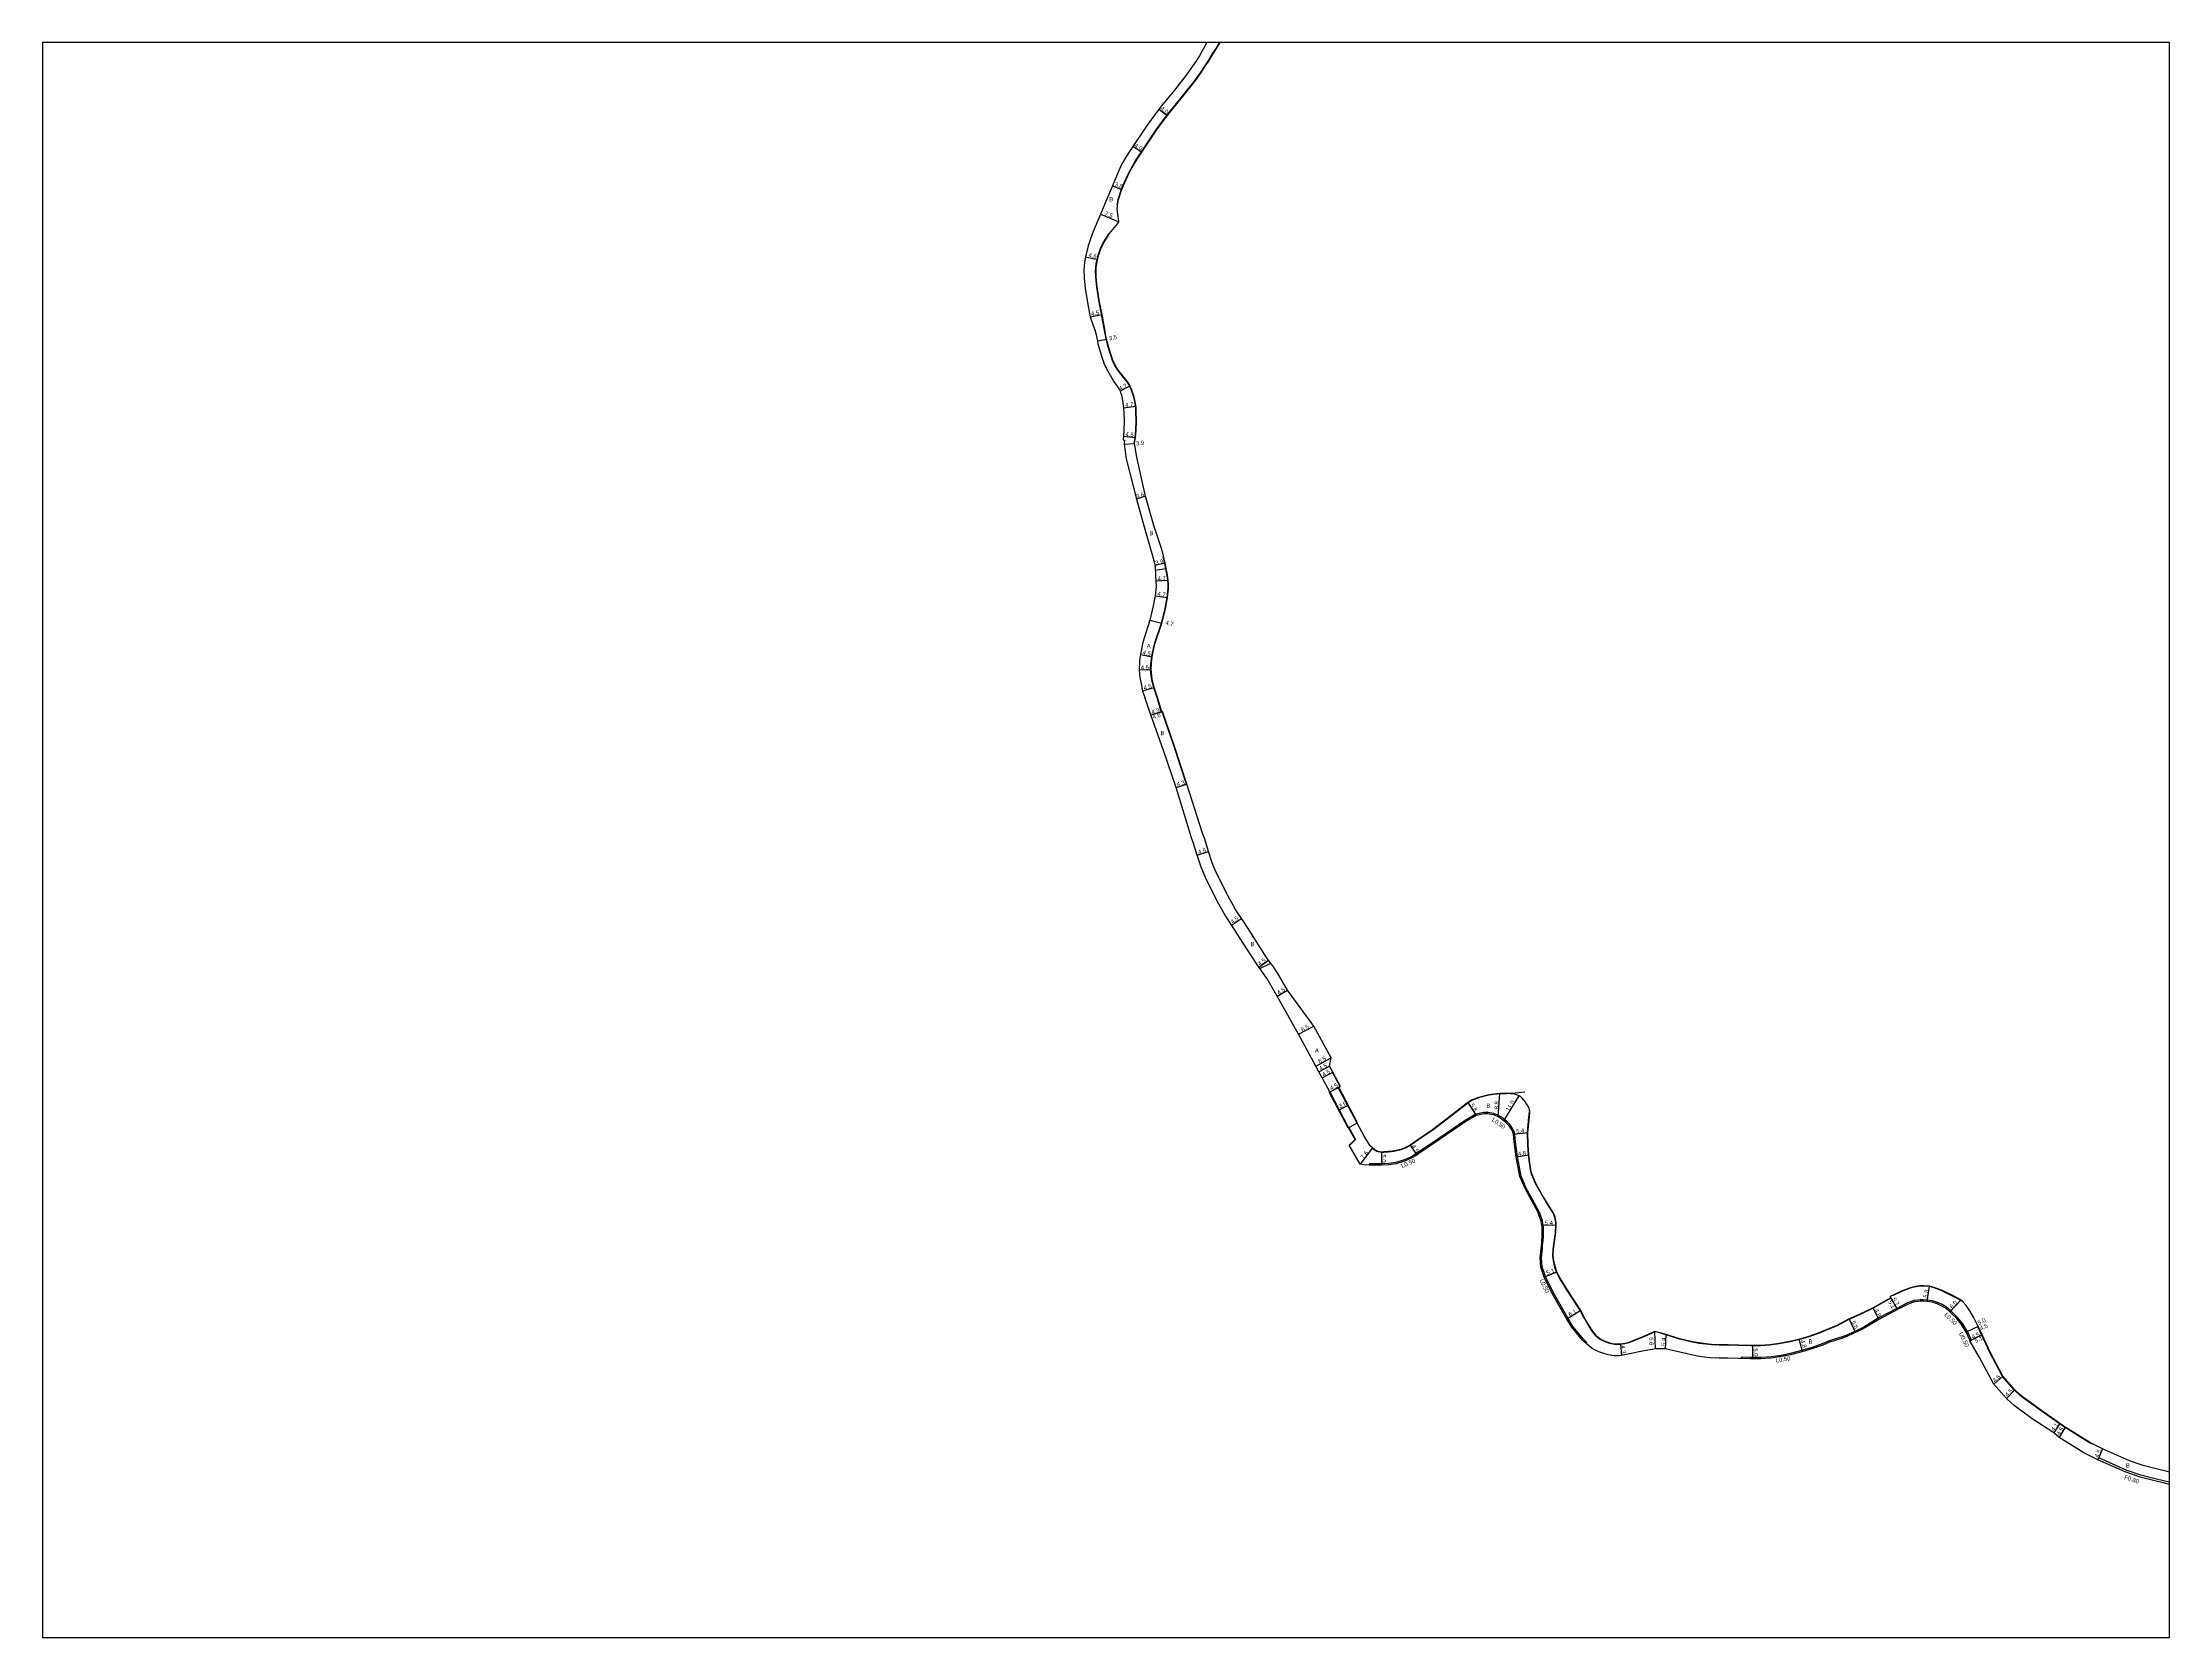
# Model space of a CAD drawing. Header units: metres. Extents: x -18400 to -16000, y -90000 to -87000.
# Drawn here: x -17600 to -16800, y -90000 to -89400 of the extents above; entities that cross this region are included whole.
import ezdxf

# ---------------------------------------------------------------- set-up
doc = ezdxf.new("R2010")
doc.units = ezdxf.units.M
doc.header["$LTSCALE"] = 2.5
for name, color, linetype in [('側溝・桝', 7, 'Continuous'), ('図郭', 7, 'Continuous'), ('幅員', 7, 'Continuous'), ('歩道・分離帯・安全施設', 7, 'Continuous'), ('舗装', 7, 'Continuous'), ('道路', 7, 'Continuous')]:
    doc.layers.add(name, color=color, linetype=linetype)
doc.styles.get("Standard").update_dxf_attribs({"font": ''})
doc.styles.get('Standard').set_extended_font_data('@MS PGothic')

msp = doc.modelspace()

# ---------------------------------------------------------------- linework, layer by layer
at = {"layer": '側溝・桝', "flags": 128}
for points in [[(-17019.42, -89889.45), (-17019.09, -89889.07), (-17019.82, -89888.42), (-17020.45, -89887.82), (-17024.39, -89882.96), (-17026.21, -89879.95), (-17031.72, -89870.32), (-17034.66, -89864.23), (-17035.91, -89860.59), (-17036.25, -89857.17), (-17035.85, -89853.73), (-17035.76, -89852.67), (-17035.64, -89851.61), (-17035.52, -89850.54), (-17035.42, -89849.46), (-17035.39, -89848.76), (-17035.4, -89847.18), (-17035.49, -89845.61), (-17035.55, -89844.89), (-17035.64, -89844.13), (-17035.79, -89843.38), (-17035.81, -89843.29), (-17036.67, -89840.82), (-17037.04, -89839.89), (-17039.52, -89835.24), (-17041.94, -89830.93), (-17043.83, -89826.47), (-17045.23, -89819.05), (-17045.93, -89813.6), (-17046.18, -89810.54), (-17046.48, -89809.71), (-17046.83, -89808.96), (-17047.07, -89808.54), (-17047.56, -89807.78), (-17048.12, -89807.07), (-17048.71, -89806.4), (-17048.82, -89806.28), (-17049.33, -89805.81), (-17049.87, -89805.37), (-17050.08, -89805.2), (-17050.77, -89804.68), (-17051.5, -89804.18), (-17052.23, -89803.74), (-17052.93, -89803.39), (-17053.66, -89803.09), (-17054.16, -89802.92), (-17054.91, -89802.74), (-17055.66, -89802.63), (-17056.3, -89802.56), (-17057.13, -89802.53), (-17057.85, -89802.57), (-17060.9, -89803.11), (-17064.95, -89805.54), (-17074.86, -89812.29), (-17082.29, -89817.37)], [(-17082.28, -89817.37), (-17083.36, -89818.11), (-17085.38, -89819.27), (-17087.89, -89820.36), (-17091.01, -89821.3), (-17093.63, -89821.68), (-17096.42, -89821.88), (-17099.08, -89821.88), (-17101.04, -89821.82), (-17101.07, -89822.32)], [(-16876.02, -89884.93), (-16876.1, -89884.81), (-16877.77, -89881.99), (-16879.55, -89879.71), (-16881.46, -89877.84), (-16882.25, -89877.17), (-16883.72, -89875.89), (-16885.52, -89874.77), (-16887.24, -89874.01), (-16889.18, -89873.4), (-16891.07, -89873.08), (-16892.53, -89872.98), (-16893.72, -89872.98), (-16894.63, -89873.05), (-16895.88, -89873.26), (-16897.15, -89873.62), (-16898.5, -89874.13), (-16902.51, -89876.23), (-16902.53, -89876.23)], [(-16874.96, -89888.35), (-16876.45, -89885.19), (-16876.47, -89885.15)], [(-16961.07, -89894.55), (-16961.08, -89895.05)], [(-16800, -89941.6), (-16801.71, -89941.19), (-16805.35, -89940.3), (-16810.76, -89938.89), (-16816.32, -89937.01), (-16826.62, -89932.44), (-16826.97, -89933.17)]]:
    msp.add_lwpolyline(points, dxfattribs=at)
msp.add_lwpolyline([(-16902.53, -89876.23), (-16909.59, -89879.94), (-16914.6, -89883.01), (-16915.9, -89883.72), (-16918.67, -89884.98), (-16921.33, -89886.24), (-16923.16, -89886.95), (-16926.05, -89887.8), (-16928.21, -89888.56), (-16930.57, -89889.54), (-16934.34, -89890.86), (-16938.45, -89892.03), (-16942.69, -89893.14), (-16946.1, -89893.87), (-16949.82, -89894.4), (-16953.72, -89894.67), (-16957.56, -89894.65), (-16961.07, -89894.55, 0.000084)], format="xyb", dxfattribs=at)
at = {"layer": '図郭'}
msp.add_lwpolyline([(-17600, -90000), (-16800, -90000), (-16800, -89400), (-17600, -89400)], close=True, dxfattribs=at)
at = {"layer": '幅員', "flags": 128}
for points in [[(-17180.11, -89425.06), (-17176.93, -89427.48)], [(-17189.85, -89438.99), (-17186.53, -89441.22)], [(-17197.57, -89453.88), (-17194.02, -89455.25)], [(-17202.13, -89464.57), (-17195.23, -89467.5)], [(-17207.73, -89480.68), (-17203.23, -89481.64)], [(-17205.9, -89503.22), (-17201.49, -89502.34)], [(-17199.73, -89511.7), (-17203.19, -89512.38)], [(-17194.7, -89531.15), (-17190.98, -89529.2)], [(-17193.42, -89537.44), (-17188.77, -89536.74)], [(-17193.4, -89548.05), (-17188.94, -89548.63)], [(-17193.11, -89551.11), (-17189.22, -89550.81)], [(-17185.14, -89570.67), (-17188.56, -89571.78)], [(-17177.76, -89595.87), (-17181.55, -89596.79)], [(-17181.3, -89602.56), (-17176.61, -89602.26)], [(-17181.48, -89608.1), (-17176.83, -89608.76)], [(-17183.51, -89617.25), (-17179.03, -89618.49)], [(-17186.99, -89630.18), (-17182.58, -89631.05)], [(-17187.56, -89636.04), (-17183.06, -89635.9)], [(-17186.22, -89643.85), (-17181.89, -89642.6)], [(-17183.19, -89652.97), (-17178.77, -89651.72)], [(-17183.19, -89652.97), (-17179.06, -89651.8)], [(-17173.66, -89680.21), (-17169.54, -89678.98)], [(-17165.68, -89705.71), (-17161.39, -89704.33)], [(-17152.77, -89731.98), (-17149.03, -89729.48)], [(-17142.48, -89747.79), (-17138.83, -89745.16)], [(-17135.58, -89758.72), (-17131.7, -89756.44)], [(-17127.55, -89773.1), (-17121.84, -89770)], [(-17121.08, -89785.03), (-17115.36, -89781.94)], [(-17119.91, -89787.21), (-17115.95, -89785.07)], [(-17118.66, -89789.51), (-17114.7, -89787.37)], [(-17115.82, -89794.77), (-17111.84, -89792.67)], [(-17063.92, -89798.75), (-17060.73, -89803.59)], [(-17052.47, -89804.18), (-17051.85, -89795.4)], [(-17050.39, -89805.6), (-17044.55, -89796.27)], [(-17099.81, -89815.86), (-17104.35, -89821.96)], [(-17085.64, -89814.82), (-17083.1, -89818.54)], [(-17046.68, -89810.64), (-17041.31, -89810)], [(-17096.41, -89817.38), (-17096.4, -89822.38)], [(-17045.72, -89819.13), (-17040.97, -89818.48)], [(-17036.05, -89844.94), (-17030.65, -89844.82)], [(-17030.38, -89862.56), (-17035.13, -89864.42)], [(-16902.28, -89876.67), (-16905.11, -89871.72)], [(-16891.13, -89873.58), (-16890.24, -89867.85)], [(-17021.45, -89877), (-17026.63, -89880.21)], [(-16909.34, -89880.37), (-16911.45, -89875.95)], [(-16902.28, -89876.67), (-16904.81, -89872.24)], [(-16882.58, -89877.55), (-16878.53, -89873.12)], [(-16993.28, -89891.48), (-16993.53, -89884.88)], [(-16989.53, -89891.46), (-16989.26, -89886.06)], [(-16937.98, -89892.42), (-16939.3, -89887.8)], [(-16918.09, -89885.27), (-16920.42, -89880.17)], [(-16871.96, -89883.01), (-16876.47, -89885.15)], [(-16871.96, -89883.01), (-16876.02, -89884.93)], [(-16870.44, -89886.21), (-16875.05, -89888.4)], [(-16870.44, -89886.21), (-16874.51, -89888.14)], [(-17006.51, -89889.65), (-17006.14, -89893.94)], [(-16956.68, -89895.16), (-16956.66, -89890.16)], [(-16862.7, -89901.72), (-16866.07, -89904.7)], [(-16858.15, -89906.85), (-16861.25, -89910.12)], [(-16841.27, -89919.55), (-16843.5, -89922.99)], [(-16839.2, -89920.9), (-16841.51, -89924.76)], [(-16825.15, -89929.05), (-16826.97, -89933.17)]]:
    msp.add_lwpolyline(points, dxfattribs=at)
at = {"layer": '幅員'}
msp.add_lwpolyline([(-17112.28, -89801.5), (-17109.1, -89799.82)], dxfattribs=at)
at = {"layer": '歩道・分離帯・安全施設', "flags": 128}
for points in [[(-17195.85, -89461.22), (-17195.41, -89459.07), (-17195.09, -89457.86), (-17194.57, -89456.3), (-17194.16, -89455.19), (-17193.1, -89452.54), (-17191.96, -89450.04), (-17190.81, -89447.84), (-17189.25, -89445.16), (-17187.92, -89443.03), (-17181.11, -89432.87), (-17178.34, -89429.09), (-17176.13, -89426.19), (-17171.3, -89420.31), (-17166.81, -89414.65), (-17166.09, -89413.66), (-17164.26, -89411), (-17162.79, -89408.85), (-17161.61, -89407), (-17159.94, -89404.3), (-17158.53, -89402.19), (-17157.46, -89400.4), (-17157.24, -89400)], [(-17180.6, -89646.74), (-17182.04, -89642.65), (-17182.71, -89639.69), (-17182.96, -89638.2), (-17183.21, -89635.91), (-17183.08, -89633.46), (-17182.94, -89632.14), (-17182.73, -89631.02), (-17182, -89627.33), (-17181.61, -89625.82), (-17179.17, -89618.45), (-17177.79, -89613.06), (-17176.98, -89608.74), (-17176.65, -89605.31), (-17176.64, -89604), (-17176.75, -89602.27), (-17176.97, -89600.55), (-17177.21, -89599.21), (-17177.91, -89595.9), (-17178.48, -89593.53)], [(-17179.2, -89651.84), (-17180.59, -89646.79), (-17180.6, -89646.74)], [(-17174.32, -89664.86), (-17178.91, -89651.76)], [(-17169.68, -89679.02), (-17174.32, -89664.86)], [(-17111.97, -89792.75), (-17114.84, -89787.44)], [(-17042.45, -89794.92), (-17046.1, -89795.22), (-17048.3, -89795.38), (-17049.24, -89795.43), (-17051.84, -89795.55), (-17055.95, -89796.05), (-17059.85, -89797.03), (-17062.44, -89798.06), (-17063.84, -89798.87), (-17068.47, -89802.54), (-17077.13, -89809.17), (-17082.29, -89812.71)], [(-17020.09, -89880.01), (-17021.58, -89877.07), (-17026.63, -89869.18), (-17029.31, -89864.9), (-17030.52, -89862.62), (-17031.12, -89860.77), (-17031.7, -89858.15), (-17031.92, -89856.44), (-17031.82, -89853.88), (-17031.06, -89848.64), (-17030.96, -89847.61), (-17030.8, -89844.82), (-17030.8, -89844.77), (-17030.83, -89844.02), (-17030.9, -89843.29), (-17031.03, -89842.57), (-17031.26, -89841.74), (-17031.55, -89840.93), (-17031.91, -89840.14), (-17034.39, -89836.22), (-17036.13, -89833.39), (-17038.48, -89829.23), (-17039.86, -89825.96), (-17040.11, -89825.14), (-17040.22, -89824.66), (-17040.86, -89820.62), (-17041.12, -89818.5), (-17041.38, -89814.72), (-17041.46, -89810), (-17040.92, -89804.31), (-17040.76, -89802.27)], [(-17108.61, -89808.15), (-17106.11, -89812.66), (-17108.45, -89814.93)], [(-17082.28, -89812.7), (-17085.56, -89814.95), (-17086.51, -89815.45), (-17087.49, -89815.91), (-17088.48, -89816.31), (-17089.49, -89816.65), (-17089.63, -89816.69), (-17090.66, -89816.95), (-17091.7, -89817.14), (-17092.76, -89817.28), (-17093.81, -89817.38), (-17094.55, -89817.44), (-17095.48, -89817.5), (-17096.42, -89817.53), (-17097.69, -89817.3), (-17098.17, -89817.13), (-17099.16, -89816.58), (-17099.9, -89815.98)], [(-16878.63, -89873.23), (-16879.57, -89872.65), (-16881.83, -89871.42), (-16885.84, -89869.51), (-16888.5, -89868.49), (-16890.27, -89868), (-16892.35, -89867.82), (-16893.75, -89867.9), (-16896.01, -89868.24), (-16897.15, -89868.52), (-16898.16, -89868.84), (-16900.76, -89869.83), (-16903.96, -89871.34)], [(-16993.53, -89885.05), (-16997.73, -89886.93), (-17003.35, -89889.15), (-17004.79, -89889.53), (-17006.5, -89889.8), (-17006.94, -89889.83), (-17007.74, -89889.84), (-17008.55, -89889.8), (-17009.35, -89889.7), (-17009.9, -89889.58), (-17010.57, -89889.38), (-17011.22, -89889.15), (-17011.86, -89888.9), (-17012.16, -89888.79), (-17012.77, -89888.56), (-17013.37, -89888.3), (-17013.95, -89887.99), (-17014.48, -89887.64), (-17015.07, -89887.17), (-17015.62, -89886.65), (-17017.4, -89884.39), (-17019.58, -89880.76)]]:
    msp.add_lwpolyline(points, dxfattribs=at)
at = {"layer": '歩道・分離帯・安全施設'}
for points in [[(-17189.37, -89550.82), (-17189.38, -89550.81), (-17189.09, -89548.61), (-17188.76, -89546.11), (-17188.66, -89542.18), (-17188.76, -89539.07), (-17188.84, -89537.46), (-17188.95, -89536.51), (-17189.21, -89535.02), (-17189.57, -89533.4), (-17189.9, -89532.28), (-17190.45, -89530.78), (-17191.03, -89529.42), (-17191.45, -89528.64), (-17192.19, -89527.49), (-17193.75, -89525.51), (-17195.8, -89522.91), (-17196.8, -89521.22), (-17197.51, -89519.59), (-17198.49, -89516.9), (-17199.24, -89514.44), (-17199.72, -89512.57), (-17200.17, -89510.26), (-17201.51, -89502.97), (-17202.72, -89496.93), (-17203.41, -89491.98), (-17203.83, -89488.15), (-17203.9, -89485.86), (-17203.81, -89484.6), (-17203.65, -89483.29), (-17203.37, -89481.61), (-17202.87, -89479.67), (-17202.49, -89478.58), (-17202.08, -89477.51), (-17201.05, -89475.4), (-17199.99, -89473.62), (-17198.86, -89471.82)], [(-16904.74, -89872.37), (-16911.42, -89876.1), (-16916.64, -89878.61), (-16920.87, -89880.54), (-16925.03, -89882.74), (-16928.75, -89884.29), (-16932.05, -89885.66), (-16935.59, -89886.9), (-16939.47, -89888.01), (-16942.72, -89888.75), (-16946.84, -89889.58), (-16950.28, -89890.07), (-16953.86, -89890.32), (-16957.49, -89890.3), (-16961.98, -89890.17), (-16965.99, -89890.06), (-16969.32, -89890.03), (-16972.23, -89889.92), (-16974.43, -89889.69), (-16976.9, -89889.35), (-16979.5, -89888.94), (-16984.73, -89887.61), (-16989.3, -89886.21), (-16991.14, -89885.7)], [(-16828.98, -89927.27), (-16830.04, -89926.73), (-16839.28, -89921.03), (-16841.35, -89919.68), (-16849.15, -89914.17), (-16854.9, -89909.96), (-16856.3, -89908.81), (-16858.26, -89906.95), (-16862.82, -89901.8), (-16867.52, -89892.74), (-16872.09, -89883.07)]]:
    msp.add_lwpolyline(points, dxfattribs=at)
at = {"layer": '舗装'}
for points in [[(-17181.49, -89598.48), (-17177.5, -89597.82)], [(-17142.08, -89748.35), (-17137.99, -89746.33)]]:
    msp.add_lwpolyline(points, dxfattribs=at)
at = {"layer": '道路', "flags": 128}
for points in [[(-17162.11, -89400), (-17164.88, -89404.96), (-17166, -89406.73), (-17167.44, -89408.83), (-17169.23, -89411.44), (-17169.87, -89412.32), (-17174.29, -89417.89), (-17179.16, -89423.8), (-17181.43, -89426.79), (-17184.26, -89430.66), (-17191.16, -89440.94), (-17192.55, -89443.17), (-17194.14, -89445.91), (-17196.45, -89451.1), (-17197.57, -89453.88), (-17199.87, -89459.19), (-17202.38, -89465.17), (-17204.88, -89471.05), (-17205.89, -89473.82), (-17206.74, -89476.48), (-17207.73, -89480.68), (-17208.06, -89482.66), (-17208.24, -89484.17), (-17208.36, -89485.76), (-17208.27, -89488.46), (-17207.83, -89492.53), (-17206.71, -89499.15), (-17205.9, -89503.22), (-17204.82, -89506.49), (-17204.25, -89508.13), (-17203.85, -89509.44), (-17203.19, -89512.38), (-17203.01, -89513.31), (-17202.48, -89515.35), (-17201.68, -89517.97), (-17200.64, -89520.83), (-17199.81, -89522.76), (-17197.97, -89526), (-17197.2, -89527.34), (-17195.6, -89529.68), (-17194.94, -89530.69), (-17194.7, -89531.15), (-17194.49, -89531.68), (-17194.21, -89532.66), (-17193.96, -89533.87), (-17193.68, -89535.48), (-17193.42, -89537.44), (-17193.38, -89537.84), (-17193.31, -89539.26), (-17193.21, -89542.2), (-17193.31, -89545.99), (-17193.4, -89548.05), (-17193.59, -89549.52), (-17193.02, -89549.6), (-17193.11, -89551.11), (-17192.45, -89556.65), (-17188.56, -89571.78), (-17185.69, -89582.2), (-17182.76, -89592.25), (-17181.55, -89596.79), (-17181.4, -89600.95), (-17181.3, -89602.56), (-17181.16, -89604.66), (-17181.48, -89608.1), (-17182.22, -89611.96), (-17183.51, -89617.25), (-17185.76, -89624.47), (-17186.22, -89626.24), (-17186.99, -89630.18), (-17187.23, -89631.36), (-17187.43, -89633.12), (-17187.56, -89636.04), (-17187.26, -89638.85), (-17186.96, -89640.61), (-17186.22, -89643.85), (-17185.21, -89646.74)], [(-17188.61, -89546.12), (-17188.51, -89542.18), (-17188.61, -89539.07), (-17188.69, -89537.45), (-17188.8, -89536.49), (-17189.06, -89534.99), (-17189.42, -89533.37), (-17189.76, -89532.24), (-17190.31, -89530.73), (-17190.9, -89529.36), (-17191.32, -89528.56), (-17192.08, -89527.4), (-17193.63, -89525.42), (-17195.67, -89522.82), (-17196.67, -89521.15), (-17197.37, -89519.53), (-17198.34, -89516.85), (-17199.09, -89514.4), (-17199.57, -89512.54), (-17200.02, -89510.23), (-17201.37, -89502.95), (-17202.57, -89496.9), (-17203.26, -89491.96), (-17203.68, -89488.14), (-17203.75, -89485.86), (-17203.66, -89484.62), (-17203.5, -89483.31), (-17203.23, -89481.64), (-17202.73, -89479.72), (-17202.35, -89478.63), (-17201.94, -89477.57), (-17200.91, -89475.48), (-17199.86, -89473.7), (-17198.73, -89471.9), (-17195.56, -89468.06), (-17195.23, -89467.5), (-17195.17, -89467.22), (-17195.19, -89466.98), (-17195.25, -89466.48), (-17195.44, -89465.41), (-17195.78, -89462.73), (-17195.7, -89461.25), (-17195.27, -89459.11), (-17194.94, -89457.91), (-17194.43, -89456.35), (-17194.02, -89455.25), (-17192.96, -89452.6), (-17191.82, -89450.1), (-17190.68, -89447.92), (-17189.12, -89445.23), (-17187.8, -89443.12), (-17180.99, -89432.96), (-17178.22, -89429.18), (-17176.02, -89426.28), (-17171.18, -89420.4), (-17166.69, -89414.74), (-17165.96, -89413.75), (-17164.14, -89411.09), (-17162.66, -89408.93), (-17161.49, -89407.08), (-17159.82, -89404.38), (-17158.4, -89402.27), (-17157.33, -89400.47), (-17157.07, -89400)], [(-17180.45, -89646.74), (-17181.89, -89642.6), (-17182.59, -89639.55), (-17182.81, -89638.2), (-17183.06, -89635.9), (-17182.94, -89633.46), (-17182.82, -89632.24), (-17182.58, -89631.05), (-17181.84, -89627.29), (-17181.46, -89625.85), (-17179.03, -89618.49), (-17177.65, -89613.09), (-17176.83, -89608.76), (-17176.52, -89605.5), (-17176.5, -89603.92), (-17176.61, -89602.26), (-17176.85, -89600.31), (-17177.06, -89599.15), (-17177.76, -89595.87), (-17178.91, -89591.15), (-17182.03, -89581.69), (-17185.14, -89570.67), (-17188.44, -89555.95), (-17189.22, -89550.81), (-17188.94, -89548.63), (-17188.61, -89546.12)], [(-17178.37, -89666.32), (-17183.19, -89652.97), (-17185.21, -89646.74)], [(-17174.18, -89664.8), (-17178.77, -89651.72), (-17179.06, -89651.8), (-17180.45, -89646.74)], [(-17082.29, -89817.98), (-17083.1, -89818.54), (-17085.16, -89819.71), (-17087.72, -89820.83), (-17090.9, -89821.79), (-17093.57, -89822.18), (-17096.4, -89822.38), (-17099.09, -89822.38), (-17101.07, -89822.32), (-17103.04, -89822.16), (-17104.35, -89821.96), (-17108.53, -89814.79), (-17106.3, -89812.63), (-17108.74, -89808.22), (-17115.82, -89794.77), (-17118.66, -89789.51), (-17119.91, -89787.21), (-17121.08, -89785.03), (-17127.55, -89773.1), (-17135.58, -89758.72), (-17139.4, -89752.2), (-17140.47, -89750.58), (-17143.28, -89746.68), (-17149.74, -89736.74), (-17151.67, -89733.62), (-17155.08, -89728.54), (-17158.02, -89723.3), (-17162.63, -89714.15), (-17164.23, -89710.22), (-17165.68, -89705.71), (-17167.22, -89700.89), (-17167.81, -89699.23), (-17173.66, -89680.21), (-17178.37, -89666.32)], [(-17082.29, -89812.52), (-17085.64, -89814.82), (-17086.58, -89815.32), (-17087.55, -89815.77), (-17088.53, -89816.17), (-17089.54, -89816.51), (-17089.67, -89816.55), (-17090.69, -89816.8), (-17091.73, -89816.99), (-17092.77, -89817.13), (-17093.82, -89817.23), (-17094.56, -89817.29), (-17095.49, -89817.35), (-17096.41, -89817.38), (-17097.65, -89817.15), (-17098.11, -89816.99), (-17099.07, -89816.45), (-17099.81, -89815.86), (-17100.68, -89815.01), (-17102.85, -89811.43), (-17105.56, -89806.54), (-17112.64, -89793.09), (-17112.46, -89793), (-17111.84, -89792.67), (-17114.7, -89787.37), (-17115.95, -89785.07), (-17115.36, -89781.94), (-17121.84, -89770), (-17131.7, -89756.44), (-17135.4, -89750.17), (-17136.96, -89747.75), (-17139.57, -89744.14), (-17145.94, -89734.33), (-17147.89, -89731.19), (-17151.24, -89726.18), (-17154.05, -89721.18), (-17158.67, -89712.01), (-17160.01, -89708.64), (-17161.39, -89704.33), (-17162.86, -89699.74), (-17163.72, -89697.41), (-17169.54, -89678.98), (-17174.18, -89664.8)], [(-16904.81, -89872.24), (-16911.49, -89875.97), (-16916.7, -89878.48), (-16920.93, -89880.41), (-16925.09, -89882.6), (-16928.81, -89884.16), (-16932.1, -89885.52), (-16935.64, -89886.75), (-16939.51, -89887.86), (-16942.76, -89888.61), (-16946.86, -89889.43), (-16950.3, -89889.92), (-16953.87, -89890.17), (-16957.48, -89890.15), (-16961.97, -89890.02), (-16965.99, -89889.91), (-16969.32, -89889.88), (-16972.22, -89889.77), (-16974.41, -89889.54), (-16976.88, -89889.2), (-16979.47, -89888.79), (-16984.69, -89887.47), (-16989.26, -89886.06), (-16993.53, -89884.88), (-16997.79, -89886.79), (-17003.39, -89889), (-17004.72, -89889.37), (-17006.51, -89889.65), (-17006.94, -89889.68), (-17007.74, -89889.69), (-17008.54, -89889.65), (-17009.33, -89889.56), (-17009.87, -89889.44), (-17010.52, -89889.24), (-17011.17, -89889.01), (-17011.81, -89888.76), (-17012.1, -89888.65), (-17012.71, -89888.42), (-17013.31, -89888.17), (-17013.88, -89887.86), (-17014.39, -89887.52), (-17014.97, -89887.06), (-17015.5, -89886.55), (-17017.27, -89884.3), (-17019.96, -89879.93), (-17021.45, -89877), (-17026.5, -89869.1), (-17029.18, -89864.83), (-17030.38, -89862.56), (-17030.98, -89860.73), (-17031.55, -89858.13), (-17031.77, -89856.43), (-17031.67, -89853.89), (-17030.9, -89848.55), (-17030.81, -89847.59), (-17030.65, -89844.82), (-17030.65, -89844.76), (-17030.68, -89844.01), (-17030.75, -89843.27), (-17030.88, -89842.53), (-17031.11, -89841.7), (-17031.41, -89840.87), (-17031.77, -89840.07), (-17034.26, -89836.14), (-17036.01, -89833.32), (-17038.35, -89829.16), (-17039.76, -89825.82), (-17040.03, -89824.89), (-17040.71, -89820.6), (-17040.97, -89818.48), (-17041.23, -89814.71), (-17041.31, -89810), (-17040.77, -89804.31), (-17040.63, -89802.57), (-17040.64, -89802.04), (-17040.71, -89801.65), (-17040.82, -89801.04), (-17041.24, -89800.15), (-17041.55, -89799.65), (-17042.04, -89798.89), (-17042.46, -89798.31), (-17042.81, -89797.9), (-17043.33, -89797.29), (-17043.4, -89797.23), (-17043.76, -89796.87), (-17044.14, -89796.55), (-17044.55, -89796.27), (-17044.84, -89796.13), (-17045.33, -89795.94), (-17045.82, -89795.8), (-17046.32, -89795.67), (-17047.81, -89795.43), (-17048.3, -89795.38), (-17049.23, -89795.28), (-17051.85, -89795.4), (-17055.97, -89795.9), (-17059.89, -89796.88), (-17062.51, -89797.92), (-17063.92, -89798.75), (-17068.56, -89802.42), (-17077.22, -89809.05), (-17082.29, -89812.52)], [(-16902.28, -89876.67), (-16909.34, -89880.37), (-16914.35, -89883.44), (-16915.68, -89884.16), (-16918.46, -89885.44), (-16921.39, -89886.82), (-16922.92, -89887.4), (-16926.15, -89888.35), (-16927.82, -89888.94), (-16930.39, -89890.01), (-16934.19, -89891.33), (-16938.31, -89892.51), (-16942.58, -89893.62), (-16946.01, -89894.36), (-16949.77, -89894.9), (-16953.7, -89895.17), (-16957.56, -89895.15), (-16962.12, -89895.02), (-16966.08, -89894.91), (-16969.43, -89894.88), (-16972.58, -89894.76), (-16975.02, -89894.51), (-16977.57, -89894.15), (-16984.14, -89892.63), (-16988.06, -89891.78), (-16989.53, -89891.46), (-16991.51, -89891.39), (-16993.28, -89891.48), (-16994.48, -89891.63), (-16996.16, -89891.92), (-16998.89, -89892.38), (-17006.14, -89893.94), (-17007.03, -89894), (-17007.93, -89894.03), (-17008.83, -89894), (-17009.72, -89893.91), (-17010, -89893.86), (-17011.17, -89893.62), (-17012.33, -89893.32), (-17013.48, -89892.96), (-17014.6, -89892.53), (-17015.69, -89892.03), (-17016.23, -89891.75), (-17017.08, -89891.25), (-17017.89, -89890.69), (-17018.67, -89890.09), (-17019.42, -89889.45), (-17020.16, -89888.79), (-17020.81, -89888.17), (-17024.8, -89883.25), (-17026.63, -89880.21), (-17032.17, -89870.55), (-17035.13, -89864.42), (-17036.4, -89860.7), (-17036.75, -89857.17), (-17036.35, -89853.68), (-17036.25, -89852.62), (-17036.13, -89851.55), (-17036.01, -89850.49), (-17035.92, -89849.43), (-17035.89, -89848.75), (-17035.9, -89847.19), (-17035.98, -89845.65), (-17036.05, -89844.94), (-17036.14, -89844.21), (-17036.28, -89843.49), (-17036.29, -89843.44), (-17037.14, -89841), (-17037.49, -89840.1), (-17039.95, -89835.48), (-17042.39, -89831.15), (-17044.31, -89826.62), (-17045.72, -89819.13), (-17046.42, -89813.66), (-17046.68, -89810.64), (-17046.94, -89809.9), (-17047.28, -89809.19), (-17047.49, -89808.8), (-17047.97, -89808.07), (-17048.51, -89807.39), (-17049.08, -89806.74), (-17049.18, -89806.64), (-17049.66, -89806.18), (-17050.18, -89805.76), (-17050.39, -89805.6), (-17051.07, -89805.09), (-17051.77, -89804.6), (-17052.47, -89804.18), (-17053.14, -89803.84), (-17053.83, -89803.56), (-17054.29, -89803.4), (-17055, -89803.24), (-17055.73, -89803.12), (-17056.34, -89803.06), (-17057.13, -89803.03), (-17057.79, -89803.06), (-17060.73, -89803.59), (-17064.68, -89805.96), (-17074.58, -89812.7), (-17082.29, -89817.98)], [(-16800, -89937.8), (-16800.84, -89937.6), (-16804.45, -89936.71), (-16809.83, -89935.31), (-16814.97, -89933.56), (-16825.15, -89929.05), (-16829.96, -89926.6), (-16839.2, -89920.9), (-16841.27, -89919.55), (-16849.07, -89914.05), (-16855.08, -89909.65), (-16856.29, -89908.61), (-16858.15, -89906.85), (-16862.7, -89901.72), (-16867.39, -89892.67), (-16870.44, -89886.21), (-16871.96, -89883.01), (-16873.7, -89879.47), (-16875.07, -89877.1), (-16876.42, -89875.17), (-16877.64, -89873.87), (-16878.53, -89873.12), (-16879.49, -89872.52), (-16881.76, -89871.29), (-16885.78, -89869.37), (-16888.45, -89868.35), (-16890.24, -89867.85), (-16892.34, -89867.67), (-16893.94, -89867.76), (-16895.69, -89868.01), (-16897.07, -89868.35), (-16898.19, -89868.69), (-16900.82, -89869.69), (-16905.11, -89871.72), (-16904.81, -89872.24)], [(-16876.02, -89884.93), (-16876.47, -89885.15), (-16878.18, -89882.27), (-16879.92, -89880.04), (-16881.8, -89878.21), (-16882.58, -89877.55), (-16884.02, -89876.29), (-16885.82, -89875.18), (-16887.38, -89874.49), (-16889.3, -89873.89), (-16891.13, -89873.58), (-16892.55, -89873.48), (-16893.72, -89873.48), (-16894.55, -89873.55), (-16895.72, -89873.74), (-16896.71, -89873.99), (-16898.3, -89874.58), (-16902.28, -89876.67)], [(-16874.51, -89888.14), (-16876.02, -89884.93)], [(-16800, -89942.42), (-16801.9, -89941.97), (-16805.55, -89941.08), (-16810.96, -89939.66), (-16816.61, -89937.75), (-16826.97, -89933.17), (-16832.15, -89930.54), (-16841.51, -89924.76), (-16843.5, -89922.99), (-16851.68, -89917.71), (-16858.46, -89912.75), (-16861.25, -89910.12), (-16866.07, -89904.7), (-16871.42, -89894.68), (-16875.05, -89888.4), (-16874.96, -89888.35), (-16874.51, -89888.14)]]:
    msp.add_lwpolyline(points, dxfattribs=at)
for points in [[(-17115.82, -89794.77), (-17108.74, -89808.22), (-17108.92, -89808.31), (-17116, -89794.86)], [(-17112.64, -89793.09), (-17105.56, -89806.54), (-17108.74, -89808.22), (-17115.82, -89794.77)], [(-17112.64, -89793.09), (-17105.56, -89806.54), (-17105.38, -89806.45), (-17112.46, -89793)]]:
    msp.add_lwpolyline(points, close=True, dxfattribs=at)

# ---------------------------------------------------------------- texts
at = {"layer": '側溝・桝'}
for s, rotation, p in [('L0.50', 325.27092, (-17055.03, -89805.61)), ('L0.50', 23.55757, (-17088.55, -89823.43)), ('L0.50', 295.77008, (-17036.98, -89865.59)), ('L0.50', 315.73255, (-16884.77, -89878.77)), ('U0.50', 295.30358, (-16879.23, -89885.61)), ('L0.50', 8.93018, (-16947.96, -89896.59)), ('F0.80', 341.16439, (-16817.14, -89940.34))]:
    msp.add_text(s, height=1.6, rotation=rotation, dxfattribs=at).set_placement(p)
at = {"layer": '幅員'}
for s, rotation, p in [('4.0', 324.34449, (-17179.74, -89425.22)), ('4.0', 327.84643, (-17189.49, -89439.14)), ('3.8', 338.8871, (-17196.9, -89453.87)), ('7.5', 339.36736, (-17200.64, -89464.94)), ('4.6', 348.04011, (-17206.69, -89480.65)), ('4.5', 10.85247, (-17205.46, -89502.89)), ('3.5', 11.22735, (-17198.74, -89512.1)), ('4.2', 27.60534, (-17194.61, -89530.99)), ('4.7', 8.53453, (-17192.65, -89537.23)), ('4.5', 352.61452, (-17192.75, -89548.04)), ('3.9', 4.46259, (-17188.71, -89551.57)), ('3.6', 18.0738, (-17188.4, -89571.62)), ('3.9', 13.68381, (-17181.23, -89596.61)), ('4.7', 351.97406, (-17180.73, -89608.11)), ('4.7', 3.66202, (-17180.55, -89602.41)), ('4.7', 344.5282, (-17177.79, -89618.87)), ('4.5', 348.81983, (-17186.34, -89630.2)), ('4.5', 1.75224, (-17186.91, -89635.92)), ('4.5', 16.09034, (-17185.62, -89643.58)), ('4.3', 15.82577, (-17182.69, -89652.73)), ('4.6', 15.82577, (-17182.26, -89654.48)), ('4.3', 14.77159, (-17173.19, -89679.84)), ('4.5', 17.7742, (-17165.09, -89705.42)), ('4.5', 38.661, (-17152.35, -89731.64)), ('4.5', 37.95075, (-17142.17, -89747.42)), ('4.5', 30.49331, (-17135.07, -89758.3)), ('6.5', 28.53003, (-17126.15, -89772.22)), ('6.5', 28.37355, (-17119.68, -89784.16)), ('4.5', 28.35709, (-17119.33, -89786.79)), ('4.5', 28.35704, (-17118.14, -89789.11)), ('4.5', 27.75967, (-17115.29, -89794.17)), ('3.6', 27.75968, (-17111.94, -89801.03)), ('5.8', 303.46622, (-17063.12, -89799.78)), ('8.8', 85.96444, (-17052.37, -89801.38)), ('11.0', 57.98104, (-17048.4, -89802.24)), ('4.5', 304.37836, (-17085.19, -89815.3)), ('5.4', 6.80848, (-17045.6, -89810.41)), ('7.6', 53.33671, (-17103.12, -89820.13)), ('5.0', 270.1363, (-17096.31, -89818.28)), ('4.8', 7.74302, (-17044.95, -89818.92)), ('5.4', 1.221, (-17034.95, -89844.82)), ('5.1', 21.40056, (-17034, -89863.71)), ('5.8', 81.19128, (-16891.03, -89872.28)), ('6.1', 31.78738, (-17025.45, -89879.36)), ('4.9', 296.54072, (-16911.01, -89876.81)), ('5.1', 299.73639, (-16905.87, -89873.75)), ('5.7', 299.73639, (-16904.4, -89872.75)), ('6.0', 47.51175, (-16881.71, -89876.45)), ('5.0', 25.32895, (-16871.71, -89882.46)), ('6.6', 272.22133, (-16995.76, -89887.07)), ('5.4', 87.13708, (-16989.57, -89890.35)), ('5.6', 296.08915, (-16919.72, -89881.34)), ('4.5', 25.32577, (-16873.96, -89887.77)), ('5.1', 25.32577, (-16872.83, -89889.24)), ('4.5', 25.32895, (-16870.88, -89884.59)), ('4.3', 275.00607, (-17006.37, -89890.19)), ('5.0', 270.86941, (-16956.44, -89891.23)), ('4.8', 287.86147, (-16938.83, -89888.31)), ('4.5', 41.54296, (-16865.65, -89904.2)), ('4.5', 46.56769, (-16860.87, -89909.58)), ('4.1', 57.03488, (-16843.34, -89922.56)), ('4.5', 59.08784, (-16841.2, -89924.12)), ('4.5', 66.10329, (-16826.8, -89932.53))]:
    msp.add_text(s, height=1.6, rotation=rotation, dxfattribs=at).set_placement(p)
at = {"layer": '舗装'}
for s, p in [('B', (-17198.76, -89459.73)), ('B', (-17183.66, -89585.34)), ('A', (-17184.68, -89627.9)), ('B', (-17179.48, -89660.57)), ('B', (-17145.64, -89739.94)), ('A', (-17121.45, -89779.95)), ('B', (-17056.93, -89800.79)), ('B', (-16935.75, -89889.47)), ('B', (-16816.39, -89936.07))]:
    msp.add_text(s, height=1.6, dxfattribs=at).set_placement(p)

doc.saveas('drawing.dxf')
